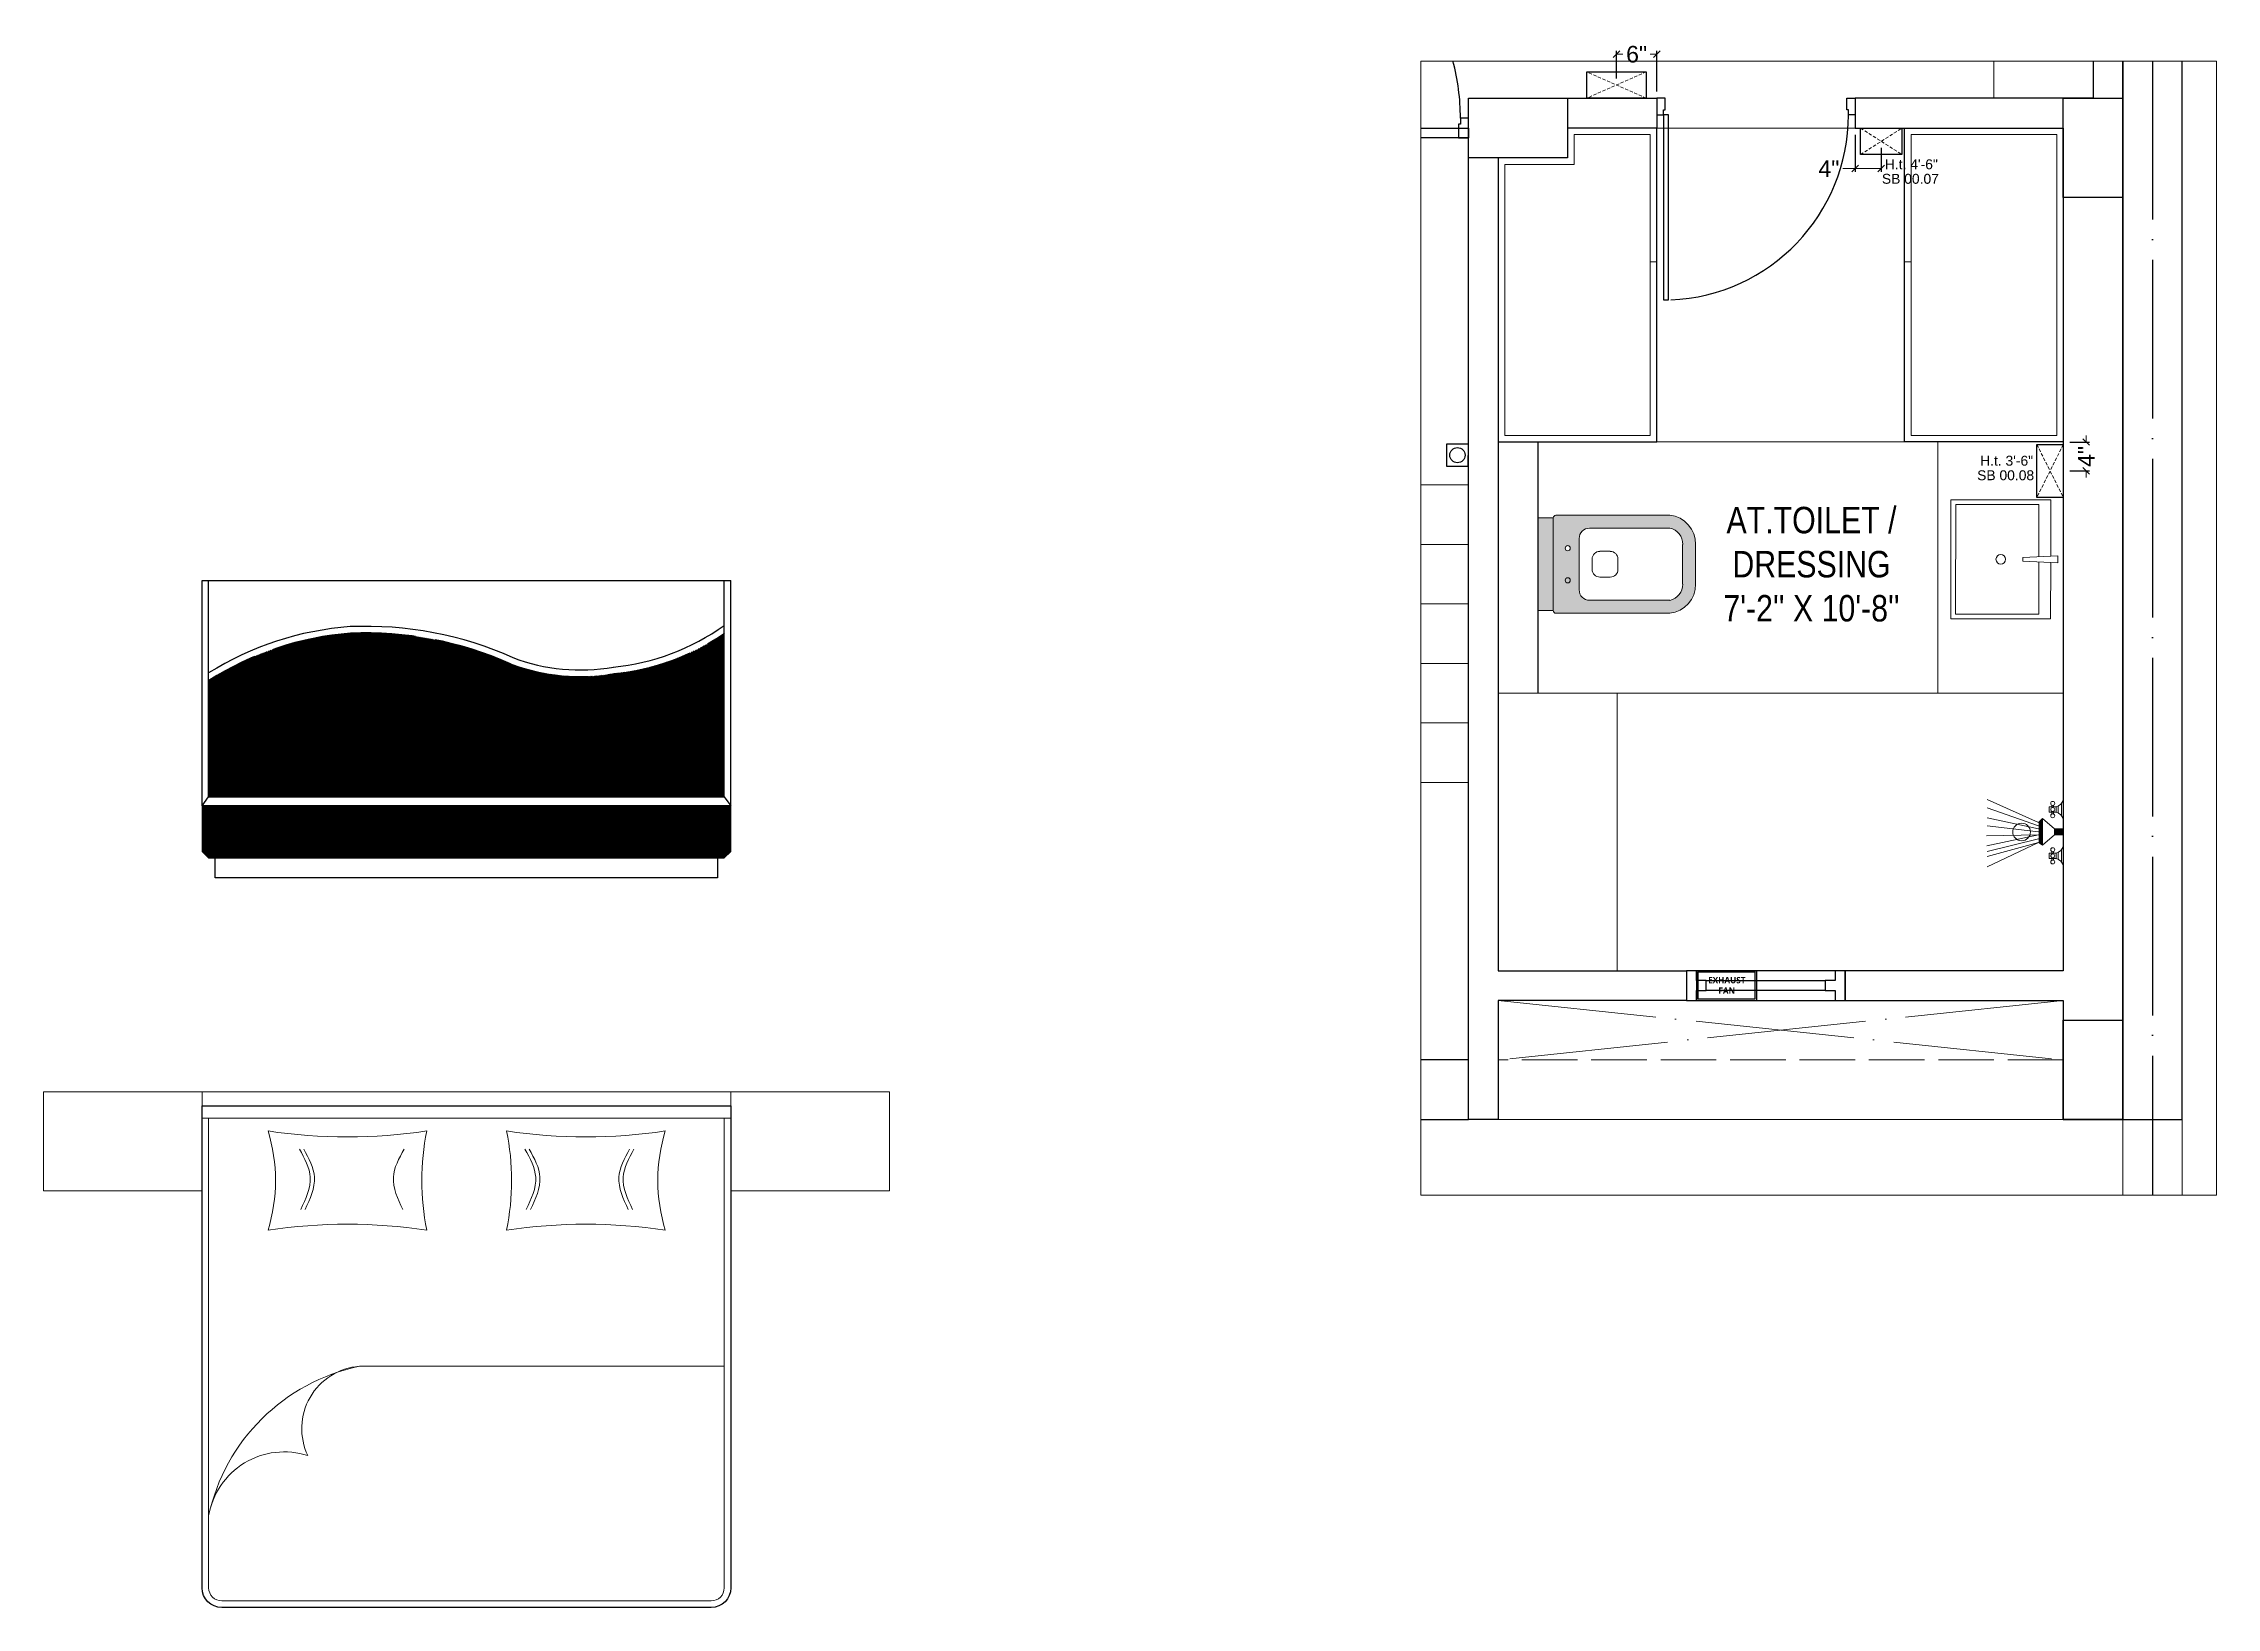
# Model space of a CAD drawing. Header units: millimetres. Extents: x 56222 to 3066687, y -650199 to -121287.
# Drawn here: x 145581 to 145909.8, y -181050.5 to -180813.8 of the extents above; entities that cross this region are included whole.
import ezdxf

# ---------------------------------------------------------------- set-up
doc = ezdxf.new("R2010")
doc.units = ezdxf.units.MM
doc.header["$MEASUREMENT"] = 0
doc.header["$PDMODE"] = 35
for name, pattern in [('00 . GROUND FLOOR$0$DASHED', [0.75, 0.5, -0.25]), ('ACAD_ISO02W100', [15, 12, -3]), ('ACAD_ISO04W100', [30, 24, -3, 0, -3]), ('DASHED', [0.75, 0.5, -0.25]), ('DASHED2', [0.375, 0.25, -0.125])]:
    doc.linetypes.add(name, pattern=pattern)
doc.layers.get('Defpoints').update_dxf_attribs({"color": 220})
for name, color, linetype, lineweight in [('$TD_AUDIT_GENERATED_(A0BDF17)', 32, 'Continuous', 30), ('COLUMN', 1, 'Continuous', 30), ('dim05', 1, 'Continuous', 13), ('el', 7, 'Continuous', 20), ('ELEC-wires', 1, 'DASHED2', 13), ('Electrical', 84, 'Continuous', 30), ('ELEVATION', 250, 'Continuous', 9), ('FIRST FLOOR ( TEXT )', 7, 'Continuous', 9), ('FURNITURE', 32, 'Continuous', 9), ('GROUND FLOOR', 7, 'Continuous', 9), ('GROUND FLOOR  ( PLINE )', 251, 'Continuous', 30), ('GROUND FLOOR ( STAIR )', 251, 'Continuous', 9), ('UTILITY', 48, 'Continuous', 9), ('wall', 7, 'Continuous', 30), ('X_PLOT', 1, 'Continuous', 9), ('XX~SLAB ( BEAM )~ ( DIM )', 7, 'Continuous', 9), ('XX~STR BEAM', 5, 'ACAD_ISO02W100', 9)]:
    doc.layers.add(name, color=color, linetype=linetype, lineweight=lineweight)
for name, color, linetype in [('AR DOOR', 40, 'Continuous'), ('AR ELE-5', 134, 'Continuous'), ('AR HATCH-7', 7, 'Continuous')]:
    doc.layers.add(name, color=color, linetype=linetype)
doc.layers.add('XX~SLAB ( PLINE )', color=251, linetype='Continuous', plot=False)
doc.styles.add('Arial', font='arial.ttf')
doc.styles.add('KATHA', font='swissc.ttf')
doc.styles.get("Standard").update_dxf_attribs({"font": 'arial.ttf', "height": 6})
doc.dimstyles.new('ISO-25', dxfattribs={"dimtxt": 2.5, "dimasz": 1, "dimexe": 0.5, "dimexo": 1, "dimtad": 0, "dimdec": 1, "dimlunit": 4, "dimtxsty": 'Standard', "dimblk": 'OBLIQUE', "dimcen": 2.5, "dimclrd": 1, "dimclre": 1, "dimclrt": 5, "dimadec": 0, "dimazin": 0, "dimtfac": 1, "dimtdec": 1, "dimtmove": 0, "dimatfit": 3, "dimfxl": 1, "dimlwd": -1, "dimarcsym": 0})
pattern_1 = [(45, (0, 0), (-0.08838834765, 0.08838834765), [])]

msp = doc.modelspace()

# ---------------------------------------------------------------- texts
at = {"layer": 'Electrical', "color": 5, "transparency": 33554687}
for s, p in [('SB 00.07', (145859.1534, -180835.0482)), ('SB 00.08', (145873.5614, -180879.9015))]:
    msp.add_text(s, height=1.5, dxfattribs=at).set_placement(p)
at = {"layer": 'Electrical', "color": 240, "true_color": 0xed1f24, "transparency": 33554687}
for s, p in [('H.t. 4\'-6"', (145859.6045, -180832.8504)), ('H.t. 3\'-6"', (145874.0125, -180877.7037))]:
    msp.add_text(s, height=1.5, dxfattribs=at).set_placement(p)
at = {"layer": 'FIRST FLOOR ( TEXT )', "insert": (145848.5026, -180892.6315), "char_height": 4, "attachment_point": 5, "style": 'KATHA'}
msp.add_mtext("AT.TOILET /\\PDRESSING\\P7'-2'' X 10'-8''", dxfattribs=at)

# ---------------------------------------------------------------- blocks, each defined once
blk = doc.blocks.new('A$C3EC62B37')
at = {"layer": 'FURNITURE', "lineweight": 30, "ltscale": 0.25, "true_color": 0xffffff}
h = blk.add_hatch(color=7, dxfattribs=at)
h.dxf.hatch_style = 1
h.paths.add_polyline_path([(-12.22, 0), (-12.22, 2.35), (-26.26, 2.35), (-26.26, 0)])
h.paths.add_polyline_path([(-26.26, 2.35), (-12.22, 2.35, 0.414214), (-11.83, 2.74), (-11.83, 19.96, 0.388639), (-16.24, 23.87), (-22.38, 23.87, 0.379499), (-26.65, 19.96), (-26.65, 2.74, 0.414214)])
h.paths.add_polyline_path([(-15.35, 6.26), (-23.13, 6.26, -0.414214), (-24.7, 7.83), (-24.7, 19.96, -0.349567), (-22.37, 21.91), (-16.24, 21.91, -0.364948), (-13.78, 19.96), (-13.78, 7.83, -0.414214)], flags=16)
h.paths.add_polyline_path([(-18.46, 8.22), (-20.02, 8.22, -0.414214), (-21.2, 9.39), (-21.2, 10.96, -0.414214), (-20.02, 12.13), (-18.46, 12.13, -0.414214), (-17.28, 10.96), (-17.28, 9.39, -0.414214)], flags=0)
h.paths.add_polyline_path([(-22.06, 4.53, -1), (-21.27, 4.53, -1)], flags=16)
at = {"layer": 'FURNITURE', "color": 0, "linetype": 'ByBlock', "lineweight": -2}
for p, q in [((-22.24, 23.87), (-16.24, 23.87)), ((-26.65, 2.74), (-26.65, 19.96)), ((-24.7, 7.83), (-24.7, 19.96)), ((-22.24, 21.91), (-16.24, 21.91)), ((-13.78, 7.83), (-13.78, 19.96)), ((-11.83, 2.74), (-11.83, 19.96)), ((-21.2, 9.39), (-21.2, 10.96)), ((-20.02, 12.13), (-18.46, 12.13)), ((-17.28, 9.39), (-17.28, 10.96)), ((-20.02, 8.22), (-18.46, 8.22)), ((-23.13, 6.26), (-15.35, 6.26)), ((-26.26, 2.35), (-12.22, 2.35)), ((-26.26, 2.35), (-26.26, 0)), ((-26.26, 0), (-12.22, 0)), ((-26.26, 0), (-12.22, 0)), ((-12.22, 2.35), (-12.22, 0))]:
    blk.add_line(p, q, dxfattribs=at)
for centre in [(-21.66, 4.53), (-16.81, 4.53)]:
    blk.add_circle(centre, 0.391, dxfattribs=at)
for centre, radius, start, end in [((-22.31, 19.5), 4.37, 89.0873, 174.0395), ((-16.17, 19.5), 4.37, 5.9605, 90.9127), ((-22.31, 19.48), 2.44, 88.437, 168.6348), ((-16.17, 19.48), 2.44, 11.3652, 91.563), ((-20.02, 10.96), 1.17, 90, 180), ((-18.46, 10.96), 1.17, 0, 90), ((-23.13, 7.83), 1.57, 180, 270), ((-20.02, 9.39), 1.17, 180, 270), ((-18.46, 9.39), 1.17, 270, 0), ((-15.35, 7.83), 1.57, 270, 0), ((-26.26, 2.74), 0.391, 180, 270), ((-12.22, 2.74), 0.391, 270, 0)]:
    blk.add_arc(centre, radius, start, end, dxfattribs=at)
blk = doc.blocks.new('*U262')
for points in [[(-40, 0), (0, 0), (0, 30), (10, 30), (10, 100), (-40, 100)], [(0, 0), (0, -1120), (30, -1120), (30, 0)], [(1160, 0), (1120, 0), (1120, 30), (1110, 30), (1110, 100), (1160, 100)]]:
    blk.add_lwpolyline(points, close=True)
at = {"layer": 'AR ELE-5', "linetype": 'ByBlock', "ltscale": 15}
blk.add_arc((-2, 1), 1122, 272.373, 359.9653, dxfattribs=at)
blk = doc.blocks.new('A$C07311617')
at = {"layer": 'UTILITY'}
h = blk.add_hatch(color=7, dxfattribs=at)
h.paths.add_polyline_path([(-3.13, 2.02), (-3.13, 0), (-3.74, 0), (-3.74, 0.46), (-3.74, 1.42)])
h.paths.add_polyline_path([(-3.13, 0), (-3.13, -0.46), (-3.13, -2.02), (-3.74, -1.59), (-3.74, -0.46), (-3.74, 0)])
h = blk.add_hatch(color=7, dxfattribs=at)
h.paths.add_polyline_path([(0, 0.46), (0, 0), (-1.35, 0), (-1.35, 0.46)])
h.paths.add_polyline_path([(0, 0), (0, -0.46), (-1.35, -0.46), (-1.35, 0)])
at = {"layer": 'UTILITY', "color": 7}
for p, q in [((-3.74, 1.42), (-11.52, 4.9)), ((-3.74, 0.94), (-11.52, 3.66)), ((-1.74, 3.79), (-1.74, 4.05)), ((-1.47, 3.79), (-1.47, 4.05)), ((-0.8, 3.9), (-0.8, 2.88)), ((-0.27, 2.44), (-0.27, 4.33)), ((-3.74, 0.46), (-11.52, 2.15)), ((-3.74, 0), (-11.52, 0.93)), ((-3.13, 2.02), (-3.74, 1.42)), ((-3.13, -0.46), (-3.13, 2.02)), ((-1.35, 0.46), (-3.13, 2.02)), ((-3.13, 0.46), (-3.13, 1.42)), ((-1.74, 2.99), (-1.74, 2.72)), ((-1.47, 2.99), (-1.47, 2.72)), ((-1.35, -0.46), (-1.35, 0.46)), ((-1.35, 0.46), (0, 0.46)), ((0, -0.46), (0, 0.46)), ((-3.74, -0.46), (-11.62, -0.61)), ((-3.74, -0.46), (-11.57, -2.09)), ((-3.74, -1.03), (-11.52, -2.96)), ((-3.74, -1.59), (-11.52, -5.3)), ((-3.74, -1.59), (-11.52, -3.73)), ((-3.74, -1.59), (-3.13, -2.02)), ((-3.13, -0.46), (-3.13, -2.02)), ((-1.35, -0.46), (-3.13, -2.02)), ((-1.74, -3.22), (-1.74, -2.95)), ((-1.47, -3.22), (-1.47, -2.95)), ((-1.35, -0.46), (0, -0.46)), ((-0.8, -4.13), (-0.8, -3.11)), ((-0.27, -2.68), (-0.27, -4.56)), ((-1.74, -4.02), (-1.74, -4.29)), ((-1.47, -4.02), (-1.47, -4.29))]:
    blk.add_line(p, q, dxfattribs=at)
for points in [[(-1.07, 2.99), (-2.14, 2.99), (-2.14, 3.79), (-1.07, 3.79)], [(-1.07, -3.22), (-2.14, -3.22), (-2.14, -4.02), (-1.07, -4.02)]]:
    blk.add_lwpolyline(points, close=True, dxfattribs=at)
for points in [[(-1.35, 0.46), (-3.13, 2.02)], [(-3.13, -2.02), (-1.35, -0.46)]]:
    blk.add_lwpolyline(points, dxfattribs=at)
for centre, radius in [((-1.6, 4.32), 0.298), ((-1.6, 3.39), 0.298), ((-6.31, 0), 1.33), ((-1.6, 2.45), 0.298), ((-1.6, -2.69), 0.298), ((-1.6, -3.62), 0.298), ((-1.6, -4.55), 0.298)]:
    blk.add_circle(centre, radius, dxfattribs=at)
for centre, start, end in [((-1.47, 5.26), 285.2551, 344.7449), ((-1.47, 1.52), 15.2551, 74.7449), ((-1.47, -1.75), 285.2551, 344.7449), ((-1.47, -5.49), 15.2551, 74.7449)]:
    blk.add_arc(centre, 1.52, start, end, dxfattribs=at)
blk = doc.blocks.new('6616')
at = {"color": 242, "linetype": 'DASHED', "true_color": 0xcd2027}
for p, q in [((386784.79, -36915.77), (386775.78, -36911.78)), ((386784.79, -36911.78), (386775.78, -36915.77))]:
    blk.add_line(p, q, dxfattribs=at)
at = {"layer": 'ELEC-wires', "color": 5, "linetype": 'ByBlock', "lineweight": 30, "ltscale": 4}
blk.add_lwpolyline([(386775.78, -36911.78), (386784.79, -36911.78), (386784.79, -36915.77), (386775.78, -36915.77)], close=True, dxfattribs=at)
blk = doc.blocks.new('_Oblique')
at = {"layer": 'wall', "color": 0, "lineweight": -2}
blk.add_line((-0.5, -0.5), (0.5, 0.5), dxfattribs=at)
blk = doc.blocks.new('*D1222')
at = {"layer": 'Defpoints', "color": 0, "lineweight": 30, "transparency": 16777216}
for p in [(145886.6, -180874.12), (145886.6, -180878.5), (145890.07, -180878.5)]:
    blk.add_point(p, dxfattribs=at)
at = {"layer": 'dim05', "color": 1, "linetype": 'Continuous', "transparency": 16777216}
for p, q in [((145890.07, -180874.12), (145890.07, -180873.12)), ((145890.07, -180874.12), (145890.07, -180874.19)), ((145890.07, -180878.5), (145890.07, -180878.42)), ((145890.07, -180878.5), (145890.07, -180879.5))]:
    blk.add_line(p, q, dxfattribs=at)
at = {"layer": 'dim05', "color": 1, "linetype": 'Continuous', "lineweight": -2, "transparency": 16777216}
for p, q in [((145887.6, -180874.12), (145890.57, -180874.12)), ((145887.6, -180878.5), (145890.57, -180878.5))]:
    blk.add_line(p, q, dxfattribs=at)
at = {"layer": 'dim05', "color": 1, "transparency": 16777216}
for p, rotation in [((145890.07, -180874.12), 270), ((145890.07, -180878.5), 90)]:
    blk.add_blockref('_Oblique', p, dxfattribs=dict(at, rotation=rotation))
at = {"layer": 'dim05', "color": 5, "lineweight": 25, "transparency": 16777216, "insert": (145890.07, -180876.31), "char_height": 2.5, "attachment_point": 5, "rotation": 90, "style": 'Arial'}
blk.add_mtext('4"', dxfattribs=at)
blk = doc.blocks.new('*D1223')
at = {"layer": 'Defpoints', "color": 0, "lineweight": 30, "transparency": 16777216}
for p in [(145855.1, -180826.62), (145859.05, -180828.61), (145859.05, -180832.75)]:
    blk.add_point(p, dxfattribs=at)
at = {"layer": 'dim05', "color": 1, "linetype": 'Continuous', "lineweight": -2, "transparency": 16777216}
for p, q in [((145855.1, -180827.62), (145855.1, -180833.25)), ((145859.05, -180829.61), (145859.05, -180833.25))]:
    blk.add_line(p, q, dxfattribs=at)
at = {"layer": 'dim05', "color": 1, "linetype": 'Continuous', "transparency": 16777216}
for p, q in [((145855.1, -180832.75), (145853.24, -180832.75)), ((145859.05, -180832.75), (145855.1, -180832.75))]:
    blk.add_line(p, q, dxfattribs=at)
at = {"layer": 'dim05', "color": 1, "transparency": 16777216, "rotation": 180}
blk.add_blockref('_Oblique', (145855.1, -180832.75), dxfattribs=at)
at = {"layer": 'dim05', "color": 1, "transparency": 16777216}
blk.add_blockref('_Oblique', (145859.05, -180832.75), dxfattribs=at)
at = {"layer": 'dim05', "color": 5, "lineweight": 25, "transparency": 16777216, "insert": (145851.13, -180832.75), "char_height": 2.5, "attachment_point": 5, "style": 'Arial'}
blk.add_mtext('4"', dxfattribs=at)
blk = doc.blocks.new('A$C1B9B2090')
at = {"layer": 'Electrical', "ltscale": 10}
blk.add_line((0, 4.97), (10.08, 4.97), dxfattribs=at)
at = {"layer": 'Electrical', "ltscale": 2}
for points in [[(0, 0), (10.08, 0), (10.08, 4.97), (0, 4.97)], [(0.25, 0.25), (9.83, 0.25), (9.83, 4.72), (0.25, 4.72)]]:
    blk.add_lwpolyline(points, close=True, dxfattribs=at)
at = {"layer": 'Electrical', "ltscale": 2, "insert": (1.5, 3.92), "char_height": 1.05, "width": 7.1646, "attachment_point": 1}
blk.add_mtext('\\pxqc;{\\fMalgun Gothic|b1|i0|c0|p34;\\W5.565;\\C0;\\W1;EXHAUST \\P\\W7.7995;\\W1;FAN}', dxfattribs=at)
blk = doc.blocks.new('*D1224')
at = {"layer": 'Defpoints', "color": 0, "lineweight": 30, "transparency": 16777216}
for p in [(145825.1, -180815.46), (145819.01, -180820.12), (145825.1, -180822.11)]:
    blk.add_point(p, dxfattribs=at)
at = {"layer": 'dim05', "color": 1, "linetype": 'Continuous', "lineweight": -2, "transparency": 16777216}
for p, q in [((145819.01, -180819.12), (145819.01, -180814.96)), ((145825.1, -180821.11), (145825.1, -180814.96))]:
    blk.add_line(p, q, dxfattribs=at)
at = {"layer": 'dim05', "color": 1, "linetype": 'Continuous', "transparency": 16777216}
for p, q in [((145819.01, -180815.46), (145819.98, -180815.46)), ((145825.1, -180815.46), (145824.12, -180815.46))]:
    blk.add_line(p, q, dxfattribs=at)
at = {"layer": 'dim05', "color": 1, "transparency": 16777216, "rotation": 180}
blk.add_blockref('_Oblique', (145819.01, -180815.46), dxfattribs=at)
at = {"layer": 'dim05', "color": 1, "transparency": 16777216}
blk.add_blockref('_Oblique', (145825.1, -180815.46), dxfattribs=at)
at = {"layer": 'dim05', "color": 5, "lineweight": 25, "transparency": 16777216, "insert": (145822.05, -180815.46), "char_height": 2.5, "attachment_point": 5, "style": 'Arial'}
blk.add_mtext('6"', dxfattribs=at)

# ---------------------------------------------------------------- dimensions: what is measured, and where the dimension line sits
at = {"layer": 'dim05', "color": 27, "lineweight": 25, "true_color": 0x7d5120}
dim = msp.add_linear_dim(base=(145825.0956, -180815.46), p1=(145819.0073, -180820.122), p2=(145825.0956, -180822.1141), dimstyle='ISO-25', override={"dimdec": 0, "dimtxsty": 'Arial'}, dxfattribs=at)
dim.commit()
dim.dimension.update_dxf_attribs({"geometry": '*D1224', "text_midpoint": (145822.0514, -180815.46)})
dim = msp.add_linear_dim(base=(145859.0476, -180832.7521), p1=(145855.0996, -180826.6154), p2=(145859.0476, -180828.6148), dimstyle='ISO-25', override={"dimtxsty": 'Arial'}, dxfattribs=at)
dim.commit()
dim.dimension.update_dxf_attribs({"geometry": '*D1223', "text_midpoint": (145851.1272, -180832.7521), "dimtype": 160})
dim = msp.add_linear_dim(base=(145890.0712, -180878.4953), p1=(145886.5956, -180874.1154), p2=(145886.5956, -180878.4953), angle=90, dimstyle='ISO-25', override={"dimdec": 0, "dimtxsty": 'Arial'}, dxfattribs=at)
dim.commit()
dim.dimension.update_dxf_attribs({"geometry": '*D1222', "text_midpoint": (145890.0712, -180876.3054)})

# ---------------------------------------------------------------- hatches: boundary and pattern name
at = {"layer": 'AR HATCH-7', "lineweight": 30, "true_color": 0x939598}
h = msp.add_hatch(dxfattribs=at)
h.set_pattern_fill('ANSI31', color=252)
h.set_pattern_definition(pattern_1)
h.paths.add_polyline_path([(145609.027, -180908.473, 0.01906748), (145606.027, -180910.2525), (145606.027, -180926.0565, -0.34199871), (145609.027, -180922.1835)])
h.paths.add_polyline_path([(145613.027, -180906.5472, 0.02427383), (145609.027, -180908.473), (145609.027, -180922.1835, -0.06325422), (145610.027, -180922.0565), (145613.027, -180922.0565)])
h.paths.add_polyline_path([(145617.027, -180905.0709, 0.02331181), (145613.027, -180906.5472), (145613.027, -180922.0565), (145617.027, -180922.0565)])
h.paths.add_polyline_path([(145621.027, -180903.9997, 0.02263992), (145617.027, -180905.0709), (145617.027, -180922.0565), (145621.027, -180922.0565)])
h.paths.add_polyline_path([(145625.027, -180903.3048, 0.02219638), (145621.027, -180903.9997), (145621.027, -180922.0565), (145625.027, -180922.0565)])
h.paths.add_polyline_path([(145629.027, -180903.0134, 0.00709107), (145627.4985, -180903.0556, 0.01357623), (145625.027, -180903.3048), (145625.027, -180922.0565), (145629.027, -180922.0565)])
h.paths.add_polyline_path([(145637.027, -180903.5015, 0.01864433), (145633.027, -180903.108), (145633.027, -180922.0565), (145637.027, -180922.0565)])
h.paths.add_polyline_path([(145641.027, -180904.2006, 0.01883611), (145637.027, -180903.5015), (145637.027, -180922.0565), (145641.027, -180922.0565)])
h.paths.add_polyline_path([(145633.027, -180903.108, 0.0185599), (145629.027, -180903.0134), (145629.027, -180922.0565), (145633.027, -180922.0565)])
h.paths.add_polyline_path([(145645.027, -180905.2175, 0.01914541), (145641.027, -180904.2006), (145641.027, -180922.0565), (145645.027, -180922.0565)])
h.paths.add_polyline_path([(145649.027, -180906.5717, 0.01958989), (145645.027, -180905.2175), (145645.027, -180922.0565), (145649.027, -180922.0565)])
h.paths.add_polyline_path([(145653.027, -180908.147, -0.01190799), (145651.6989, -180907.6775, 0.01341117), (145649.027, -180906.5717), (145649.027, -180922.0565), (145653.027, -180922.0565)])
h.paths.add_polyline_path([(145657.027, -180909.1521, -0.03490132), (145653.027, -180908.147), (145653.027, -180922.0565), (145657.027, -180922.0565)])
h.paths.add_polyline_path([(145661.027, -180909.5872, -0.03404664), (145657.027, -180909.1521), (145657.027, -180922.0565), (145661.027, -180922.0565)])
h.paths.add_polyline_path([(145665.027, -180909.4775, -0.03385929), (145661.027, -180909.5872), (145661.027, -180922.0565), (145665.027, -180922.0565)])
h.paths.add_polyline_path([(145669.027, -180908.9601, -0.0120649), (145667.3211, -180909.1677, -0.01957295), (145665.027, -180909.4775), (145665.027, -180922.0565), (145669.027, -180922.0565)])
h.paths.add_polyline_path([(145673.027, -180908.1385, -0.0286879), (145669.027, -180908.9601), (145669.027, -180922.0565), (145673.027, -180922.0565)])
h.paths.add_polyline_path([(145677.027, -180906.8169, -0.02959701), (145673.027, -180908.1385), (145673.027, -180922.0565), (145677.027, -180922.0565)])
h.paths.add_polyline_path([(145681.027, -180904.9318, -0.0310701), (145677.027, -180906.8169), (145677.027, -180922.0565), (145680.027, -180922.0565, -0.06325422), (145681.027, -180922.1835)])
h.paths.add_polyline_path([(145684.027, -180903.0841, -0.02474726), (145681.027, -180904.9318), (145681.027, -180922.1835, -0.34199871), (145684.027, -180926.0565)])
h.paths.add_polyline_path([(145685.027, -180929.1641), (145681.027, -180929.1641), (145681.027, -180937.0565), (145683.027, -180937.0565), (145684.027, -180937.0565), (145685.027, -180936.0565)])
h.paths.add_polyline_path([(145681.027, -180929.1641), (145677.027, -180929.1641), (145677.027, -180937.0565), (145681.027, -180937.0565)])
h.paths.add_polyline_path([(145677.027, -180929.1641), (145673.027, -180929.1641), (145673.027, -180937.0565), (145677.027, -180937.0565)])
h.paths.add_polyline_path([(145673.027, -180929.1641), (145669.027, -180929.1641), (145669.027, -180937.0565), (145673.027, -180937.0565)])
h.paths.add_polyline_path([(145669.027, -180929.1641), (145665.027, -180929.1641), (145665.027, -180937.0565), (145669.027, -180937.0565)])
h.paths.add_polyline_path([(145665.027, -180929.1641), (145661.027, -180929.1641), (145661.027, -180937.0565), (145665.027, -180937.0565)])
h.paths.add_polyline_path([(145661.027, -180929.1641), (145657.027, -180929.1641), (145657.027, -180937.0565), (145661.027, -180937.0565)])
h.paths.add_polyline_path([(145657.027, -180929.1641), (145653.027, -180929.1641), (145653.027, -180937.0565), (145657.027, -180937.0565)])
h.paths.add_polyline_path([(145653.027, -180929.1641), (145649.027, -180929.1641), (145649.027, -180937.0565), (145653.027, -180937.0565)])
h.paths.add_polyline_path([(145649.027, -180929.1641), (145645.027, -180929.1641), (145645.027, -180937.0565), (145649.027, -180937.0565)])
h.paths.add_polyline_path([(145645.027, -180929.1641), (145641.027, -180929.1641), (145641.027, -180937.0565), (145645.027, -180937.0565)])
h.paths.add_polyline_path([(145641.027, -180929.1641), (145637.027, -180929.1641), (145637.027, -180937.0565), (145641.027, -180937.0565)])
h.paths.add_polyline_path([(145637.027, -180929.1641), (145633.027, -180929.1641), (145633.027, -180937.0565), (145637.027, -180937.0565)])
h.paths.add_polyline_path([(145633.027, -180929.1641), (145629.027, -180929.1641), (145629.027, -180937.0565), (145633.027, -180937.0565)])
h.paths.add_polyline_path([(145629.027, -180929.1641), (145625.027, -180929.1641), (145625.027, -180937.0565), (145629.027, -180937.0565)])
h.paths.add_polyline_path([(145625.027, -180929.1641), (145621.027, -180929.1641), (145621.027, -180937.0565), (145625.027, -180937.0565)])
h.paths.add_polyline_path([(145621.027, -180929.1641), (145617.027, -180929.1641), (145617.027, -180937.0565), (145621.027, -180937.0565)])
h.paths.add_polyline_path([(145617.027, -180929.1641), (145613.027, -180929.1641), (145613.027, -180937.0565), (145617.027, -180937.0565)])
h.paths.add_polyline_path([(145613.027, -180929.1641), (145609.027, -180929.1641), (145609.027, -180937.0565), (145613.027, -180937.0565)])
h.paths.add_polyline_path([(145609.027, -180929.1641), (145605.027, -180929.1641), (145605.027, -180936.0565), (145606.027, -180937.0565), (145609.027, -180937.0565)])
at = {"layer": 'AR HATCH-7', "lineweight": 30, "true_color": 0x636466}
h = msp.add_hatch(dxfattribs=at)
h.set_pattern_fill('ANSI31', color=251)
h.set_pattern_definition(pattern_1)
h.paths.add_polyline_path([(145680.027, -180922.0565), (145610.027, -180922.0565, 0.41421356), (145606.027, -180926.0565), (145606.027, -180927.8085), (145684.027, -180927.8085), (145684.027, -180926.0565, 0.41421356)])

# ---------------------------------------------------------------- linework, layer by layer
at = {"layer": '$TD_AUDIT_GENERATED_(A0BDF17)', "linetype": '00 . GROUND FLOOR$0$DASHED', "lineweight": 25, "ltscale": 2}
for p, q in [((145633.027, -180902.0565), (145633.027, -180902.1062)), ((145617.027, -180905.0709), (145617.027, -180922.0565)), ((145621.027, -180903.9997), (145621.027, -180922.0565)), ((145625.027, -180903.3048), (145625.027, -180922.0565)), ((145629.027, -180903.0134), (145629.027, -180922.0565)), ((145633.027, -180903.108), (145633.027, -180922.0565)), ((145637.027, -180903.5015), (145637.027, -180922.0565)), ((145641.027, -180904.2006), (145641.027, -180922.0565)), ((145645.027, -180905.2175), (145645.027, -180922.0565)), ((145681.027, -180904.9318), (145681.027, -180922.1835)), ((145609.027, -180908.473), (145609.027, -180922.1835)), ((145613.027, -180906.5472), (145613.027, -180922.0565)), ((145649.027, -180906.5717), (145649.027, -180922.0565)), ((145653.027, -180908.147), (145653.027, -180922.0565)), ((145657.027, -180909.1521), (145657.027, -180922.0565)), ((145665.027, -180909.4775), (145665.027, -180922.0565)), ((145669.027, -180908.9601), (145669.027, -180922.0565)), ((145673.027, -180908.1385), (145673.027, -180922.0565)), ((145677.027, -180906.8169), (145677.027, -180922.0565)), ((145661.027, -180909.5872), (145661.027, -180922.0565)), ((145609.027, -180937.0565), (145609.027, -180929.1641)), ((145613.027, -180937.0565), (145613.027, -180929.1641)), ((145617.027, -180937.0565), (145617.027, -180929.1641)), ((145621.027, -180937.0565), (145621.027, -180929.1641)), ((145625.027, -180937.0565), (145625.027, -180929.1641)), ((145629.027, -180937.0565), (145629.027, -180929.1641)), ((145633.027, -180937.0565), (145633.027, -180929.1641)), ((145637.027, -180937.0565), (145637.027, -180929.1641)), ((145641.027, -180937.0565), (145641.027, -180929.1641)), ((145645.027, -180937.0565), (145645.027, -180929.1641)), ((145649.027, -180937.0565), (145649.027, -180929.1641)), ((145653.027, -180937.0565), (145653.027, -180929.1641)), ((145657.027, -180937.0565), (145657.027, -180929.1641)), ((145661.027, -180937.0565), (145661.027, -180929.1641)), ((145665.027, -180937.0565), (145665.027, -180929.1641)), ((145669.027, -180937.0565), (145669.027, -180929.1641)), ((145673.027, -180937.0565), (145673.027, -180929.1641)), ((145677.027, -180937.0565), (145677.027, -180929.1641)), ((145681.027, -180937.0565), (145681.027, -180929.1641))]:
    msp.add_line(p, q, dxfattribs=at)
msp.add_lwpolyline([(145606.027, -180927.8085), (145684.027, -180927.8085), (145684.027, -180926.0565, 0.41421356), (145680.027, -180922.0565), (145610.027, -180922.0565, 0.41421356), (145606.027, -180926.0565)], format="xyb", close=True, dxfattribs=at)
msp.add_lwpolyline([(145796.5956, -180825.1154), (145795.3956, -180825.1154), (145795.3956, -180826.0154), (145795.0956, -180826.0154), (145795.0956, -180828.1154), (145796.5956, -180828.1154)], close=True)
at = {"layer": 'AR ELE-5', "linetype": 'ByBlock', "ltscale": 15}
msp.add_arc((145761.7463, -180825.1358), 33.6493, 0.034736, 14.908081, dxfattribs=at)
at = {"layer": 'COLUMN'}
for points in [[(145811.5956, -180822.1154), (145811.5956, -180831.1154), (145796.5956, -180831.1154), (145796.5956, -180822.1154)], [(145886.5956, -180822.1154), (145895.5956, -180822.1154), (145895.5956, -180837.1154), (145886.5956, -180837.1154)], [(145886.5956, -180961.6154), (145895.5956, -180961.6154), (145895.5956, -180976.6154), (145886.5956, -180976.6154)]]:
    msp.add_lwpolyline(points, close=True, dxfattribs=at)
at = {"layer": 'Electrical', "linetype": 'ACAD_ISO02W100', "lineweight": 25}
for centre, radius, start, end in [((145629.7525, -180956.9217), 53.9132, 65.979197, 92.396126), ((145630.85, -180948.6824), 45.7497, 94.201039, 122.797766), ((145663.8732, -180873.7201), 35.6149, 275.555492, 304.544381), ((145662.2181, -180880.0322), 29.579, 249.167734, 280.130751)]:
    msp.add_arc(centre, radius, start, end, dxfattribs=at)
at = {"layer": 'ELEVATION', "lineweight": 0}
msp.add_lwpolyline([(145789.4252, -180816.4789), (145909.7765, -180816.4789), (145909.7765, -180988.0514), (145789.4252, -180988.0514)], close=True, dxfattribs=at)
at = {"layer": 'FURNITURE'}
for p, q in [((145824.0956, -180846.8654), (145825.0956, -180846.8654)), ((145863.5956, -180846.8654), (145862.5956, -180846.8654)), ((145867.5956, -180912.1154), (145867.5956, -180874.1154)), ((145581.0353, -180972.4386), (145709.0188, -180972.4386)), ((145605.06, -180974.5375), (145685.027, -180974.5375)), ((145605.0435, -180976.4386), (145685.0105, -180976.4386)), ((145684.027, -181013.9642), (145628.834, -181013.9642))]:
    msp.add_line(p, q, dxfattribs=at)
at = {"layer": 'FURNITURE', "lineweight": 30}
for p, q in [((145605.027, -180929.1641), (145605.027, -180895.0565)), ((145605.027, -180895.0565), (145685.027, -180895.0565)), ((145606.027, -180927.8085), (145606.027, -180895.0565)), ((145684.027, -180927.8085), (145684.027, -180895.0565)), ((145685.027, -180929.1641), (145685.027, -180895.0565)), ((145606.027, -180937.0565), (145605.027, -180936.0565)), ((145684.027, -180937.0565), (145685.027, -180936.0565))]:
    msp.add_line(p, q, dxfattribs=at)
at = {"layer": 'FURNITURE'}
for points in [[(145876.0956, -180816.4789), (145876.0956, -180822.1154), (145891.0956, -180822.1154), (145891.0956, -180816.4789)], [(145812.5956, -180827.6154), (145812.5956, -180832.1154), (145802.0956, -180832.1154)], [(145802.0956, -180832.1154), (145802.0956, -180873.1154), (145824.0956, -180873.1154), (145824.0956, -180827.6154), (145812.5956, -180827.6154)], [(145884.6937, -180892.3631), (145884.6792, -180900.8742), (145869.5853, -180900.8654), (145869.6059, -180882.8654), (145884.6999, -180882.8742), (145884.6943, -180891.3866)], [(145882.8933, -180892.2755), (145882.8793, -180900.1528), (145870.3059, -180900.1457), (145870.3256, -180883.586), (145882.899, -180883.5931), (145882.8939, -180891.4718)]]:
    msp.add_lwpolyline(points, dxfattribs=at)
at = {"layer": 'FURNITURE', "lineweight": 30}
for points in [[(145789.4252, -180826.6154), (145796.5956, -180826.6154), (145796.5956, -180828.1154), (145789.4252, -180828.1154)], [(145801.0956, -180831.1154), (145801.0956, -180874.1154), (145825.0956, -180874.1154), (145825.0956, -180826.6154), (145811.5956, -180826.6154)], [(145685.027, -180936.0565), (145685.027, -180929.1641), (145605.027, -180929.1641), (145605.027, -180936.0565)], [(145606.027, -180937.0565), (145684.027, -180937.0565)]]:
    msp.add_lwpolyline(points, dxfattribs=at)
for points in [[(145862.5956, -180826.6154), (145886.5956, -180826.6154), (145886.5956, -180874.1154), (145862.5956, -180874.1154)], [(145606.027, -180927.8085), (145684.027, -180927.8085), (145685.027, -180929.1641), (145605.027, -180929.1641)], [(145607.027, -180937.0565), (145683.027, -180937.0565), (145683.027, -180940.0565), (145607.027, -180940.0565)]]:
    msp.add_lwpolyline(points, close=True, dxfattribs=at)
at = {"layer": 'FURNITURE'}
for points in [[(145885.5956, -180827.6154), (145885.5956, -180873.1154), (145863.5956, -180873.1154), (145863.5956, -180827.6154)], [(145880.4775, -180891.5862), (145880.4771, -180892.1578), (145885.7739, -180892.4157), (145885.7746, -180891.3354)], [(145801.0956, -180912.1154), (145819.0956, -180912.1154), (145819.0956, -180954.1154), (145801.0956, -180954.1154)], [(145605.0435, -180972.4386), (145605.0435, -180987.4386), (145581.0353, -180987.4386), (145581.0353, -180972.4386)], [(145685.0105, -180972.4386), (145685.0105, -180987.4386), (145709.0188, -180987.4386), (145709.0188, -180972.4386)]]:
    msp.add_lwpolyline(points, close=True, dxfattribs=at)
at = {"layer": 'FURNITURE', "lineweight": 30}
msp.add_lwpolyline([(145682.027, -181050.4682), (145608.027, -181050.4682, -0.41421356), (145605.027, -181047.4682), (145605.027, -180974.5375), (145685.027, -180974.5375), (145685.027, -181047.4682, -0.41421356)], format="xyb", close=True, dxfattribs=at)
at = {"layer": 'FURNITURE'}
for points in [[(145682.027, -181049.4682), (145608.027, -181049.4682, -0.41421356), (145606.027, -181047.4682), (145606.027, -180976.4386), (145684.027, -180976.4386), (145684.027, -181047.4682, -0.41421356)], [(145621.038, -181027.4854, -0.52796512), (145628.834, -181013.9642, 0.29648943), (145606.027, -181036.6069, -0.4593765), (145621.038, -181027.4854)]]:
    msp.add_lwpolyline(points, format="xyb", close=True, dxfattribs=at)
at = {"layer": 'FURNITURE', "elevation": -0.0053}
for points in [[(145639.0181, -180993.3584, -0.10058607), (145639.0181, -180978.3584, -0.07572579), (145615.0181, -180978.3584, -0.14896716), (145615.0181, -180993.3584, -0.0741156)], [(145651.099, -180993.3584, 0.10058607), (145651.099, -180978.3584, 0.07572579), (145675.099, -180978.3584, 0.14896716), (145675.099, -180993.3584, 0.0741156)]]:
    msp.add_lwpolyline(points, format="xyb", close=True, dxfattribs=at)
at = {"layer": 'FURNITURE'}
msp.add_circle((145877.1322, -180891.8698), 0.7202, dxfattribs=at)
at = {"layer": 'FURNITURE', "lineweight": 30}
for centre, radius, start, end in [((145630.85, -180948.6824), 46.7497, 94.201039, 122.071344), ((145629.7525, -180956.9217), 54.9132, 65.979197, 92.396126), ((145663.8732, -180873.7201), 34.6149, 275.555492, 305.607487), ((145662.2181, -180880.0322), 28.579, 249.167734, 280.130751)]:
    msp.add_arc(centre, radius, start, end, dxfattribs=at)
at = {"layer": 'FURNITURE'}
for points in [[(145619.7598, -180981.0967, -0.0053), (145620.5318, -180982.5138, -0.0053), (145622.1626, -180985.5074, -0.0053), (145620.722, -180988.6241, -0.0053), (145619.9633, -180990.2655, -0.0053)], [(145620.4046, -180981.0967, -0.0053), (145621.1766, -180982.5138, -0.0053), (145622.8074, -180985.5074, -0.0053), (145621.3668, -180988.6241, -0.0053), (145620.608, -180990.2655, -0.0053)], [(145635.5956, -180981.0967, -0.0053), (145634.8236, -180982.5138, -0.0053), (145633.1928, -180985.5074, -0.0053), (145634.6334, -180988.6241, -0.0053), (145635.3922, -180990.2655, -0.0053)], [(145653.8767, -180981.0967, -0.0053), (145654.6487, -180982.5138, -0.0053), (145656.2795, -180985.5074, -0.0053), (145654.8389, -180988.6241, -0.0053), (145654.0802, -180990.2655, -0.0053)], [(145654.5215, -180981.0967, -0.0053), (145655.2935, -180982.5138, -0.0053), (145656.9243, -180985.5074, -0.0053), (145655.4836, -180988.6241, -0.0053), (145654.7249, -180990.2655, -0.0053)], [(145669.7125, -180981.0967, -0.0053), (145668.9405, -180982.5138, -0.0053), (145667.3097, -180985.5074, -0.0053), (145668.7503, -180988.6241, -0.0053), (145669.5091, -180990.2655, -0.0053)], [(145670.3573, -180981.0967, -0.0053), (145669.5853, -180982.5138, -0.0053), (145667.9545, -180985.5074, -0.0053), (145669.3951, -180988.6241, -0.0053), (145670.1538, -180990.2655, -0.0053)]]:
    msp.add_open_spline(points, degree=3, knots=[0, 0, 0, 0, 4.57791705, 9.67113696, 9.67113696, 9.67113696, 9.67113696], dxfattribs=at)
at = {"layer": 'GROUND FLOOR'}
for p, q in [((145895.5956, -180816.4789), (145895.5956, -180988.0514)), ((145904.5956, -180816.4789), (145904.5956, -180988.0514)), ((145796.5956, -180822.1154), (145796.5956, -180976.6154)), ((145825.0956, -180822.1154), (145796.5956, -180822.1154)), ((145825.0956, -180822.1154), (145825.0956, -180826.6154)), ((145886.5956, -180822.1154), (145855.0996, -180822.1141)), ((145855.0996, -180822.1141), (145855.0996, -180826.6141)), ((145886.5956, -180826.6154), (145811.5956, -180826.6154)), ((145886.5956, -180826.6154), (145886.5956, -180954.1154)), ((145801.0956, -180831.1154), (145801.0956, -180954.1154)), ((145801.0956, -180874.1154), (145886.5956, -180874.1154)), ((145801.0956, -180912.1154), (145886.5956, -180912.1154)), ((145832.5956, -180954.1154), (145886.5956, -180954.1154)), ((145853.5956, -180954.1154), (145853.5956, -180958.6154)), ((145801.0956, -180958.6154), (145801.0956, -180976.6154)), ((145832.5956, -180958.6154), (145886.5956, -180958.6154)), ((145886.5956, -180958.6154), (145886.5956, -180976.6154)), ((145796.5956, -180967.6154), (145789.4252, -180967.6154)), ((145895.5956, -180976.6154), (145789.4252, -180976.6154))]:
    msp.add_line(p, q, dxfattribs=at)
at = {"layer": 'GROUND FLOOR', "color": 1, "linetype": 'ACAD_ISO04W100'}
for p, q in [((145900.0956, -180816.4789), (145900.0956, -180976.6154)), ((145801.0956, -180958.6154), (145886.5956, -180967.6154)), ((145886.5956, -180958.6154), (145801.0956, -180967.6154))]:
    msp.add_line(p, q, dxfattribs=at)
at = {"layer": 'GROUND FLOOR', "linetype": 'ACAD_ISO02W100', "ltscale": 0.7}
msp.add_line((145886.5956, -180967.6154), (145801.0956, -180967.6154), dxfattribs=at)
at = {"layer": 'GROUND FLOOR', "color": 6, "lineweight": 30}
msp.add_lwpolyline([(145895.5956, -180816.4789), (145895.5956, -180976.6154), (145904.5956, -180976.6154), (145904.5956, -180816.4789)], dxfattribs=at)
at = {"layer": 'GROUND FLOOR  ( PLINE )'}
for points in [[(145891.0956, -180816.4789), (145891.0956, -180822.1154), (145855.0996, -180822.1141), (145855.0996, -180826.6141), (145886.5956, -180826.6154), (145886.5956, -180954.1154), (145853.5956, -180954.1154), (145853.5956, -180958.6154), (145886.5956, -180958.6154), (145886.5956, -180976.6154), (145895.5956, -180976.6154), (145895.5956, -180816.4789)], [(145801.0956, -180954.1154), (145829.5905, -180954.1154), (145829.5905, -180958.6154), (145801.0956, -180958.6154), (145801.0956, -180976.6154), (145796.5956, -180976.6154), (145796.5956, -180822.1154), (145825.0956, -180822.1154), (145825.0956, -180826.6154), (145811.5956, -180826.6154)], [(145801.0956, -180831.1154), (145801.0956, -180954.1154)], [(145807.0956, -180874.1154), (145807.0956, -180912.1154)], [(145789.4252, -180976.6154), (145796.5956, -180976.6154), (145796.5956, -180967.6154), (145789.4252, -180967.6154)]]:
    msp.add_lwpolyline(points, dxfattribs=at)
at = {"layer": 'GROUND FLOOR ( STAIR )'}
for p, q in [((145796.5956, -180880.6154), (145789.4252, -180880.6154)), ((145796.5956, -180889.6154), (145789.4252, -180889.6154)), ((145796.5956, -180898.6154), (145789.4252, -180898.6154)), ((145796.5956, -180907.6154), (145789.4252, -180907.6154)), ((145796.5956, -180916.6154), (145789.4252, -180916.6154)), ((145796.5956, -180925.6154), (145789.4252, -180925.6154))]:
    msp.add_line(p, q, dxfattribs=at)
at = {"layer": 'X_PLOT', "linetype": 'ACAD_ISO04W100', "lineweight": 30}
msp.add_line((145900.0956, -180816.4789), (145900.0956, -180988.0514), dxfattribs=at)
at = {"layer": 'XX~SLAB ( BEAM )~ ( DIM )', "color": 242, "linetype": 'DASHED', "true_color": 0xcd2027}
for p, q in [((145855.9163, -180826.6142), (145862.1789, -180830.6142)), ((145855.9163, -180830.6142), (145862.1789, -180826.6154)), ((145886.5956, -180874.4953), (145882.5956, -180882.4953)), ((145882.5956, -180874.4953), (145886.5956, -180882.4953))]:
    msp.add_line(p, q, dxfattribs=at)
at = {"layer": 'XX~SLAB ( BEAM )~ ( DIM )'}
msp.add_lwpolyline([(145825.0956, -180826.6154), (145862.5956, -180826.6154), (145862.5956, -180874.1154), (145825.0956, -180874.1154)], close=True, dxfattribs=at)
at = {"layer": 'XX~SLAB ( BEAM )~ ( DIM )', "color": 6, "lineweight": 30}
msp.add_lwpolyline([(145793.2683, -180877.7655), (145796.587, -180877.7655), (145796.6042, -180874.4554), (145793.2854, -180874.4554)], close=True, dxfattribs=at)
msp.add_circle((145794.9405, -180876.1105), 1.1551, dxfattribs=at)
at = {"layer": 'XX~SLAB ( PLINE )'}
msp.add_lwpolyline([(145853.5905, -180954.1154), (145852.0905, -180954.1154), (145852.0905, -180955.6154), (145850.5905, -180955.6154), (145850.5905, -180957.1154), (145832.5905, -180957.1154), (145832.5905, -180955.6154), (145831.0905, -180955.6154), (145831.0905, -180954.1154), (145829.5905, -180954.1154), (145829.5905, -180958.6154), (145831.0905, -180958.6154), (145831.0905, -180957.1154), (145832.5905, -180957.1154), (145832.5905, -180955.6154), (145850.5905, -180955.6154), (145850.5905, -180957.1154), (145852.0905, -180957.1154), (145852.0905, -180958.6154), (145853.5905, -180958.6154), (145853.5905, -180954.1154), (145829.5905, -180954.1154), (145829.5905, -180958.6154), (145853.5905, -180958.6154)], close=True, dxfattribs=at)
at = {"layer": 'XX~STR BEAM', "lineweight": 30}
for points in [[(145855.9163, -180830.6142), (145855.9163, -180826.6142), (145862.1789, -180826.6142), (145862.1789, -180830.6142)], [(145882.5956, -180874.4953), (145886.5956, -180874.4953), (145886.5956, -180882.4953), (145882.5956, -180882.4953)]]:
    msp.add_lwpolyline(points, close=True, dxfattribs=at)

# ---------------------------------------------------------------- block references
at = {"xscale": 0.9052782660299882, "yscale": 0.9052782660299882, "zscale": 0.9052782660299882}
msp.add_blockref('A$C1B9B2090', (145831.0905, -180958.6148), dxfattribs=at)
at = {"layer": 'AR DOOR', "linetype": 'ByBlock', "lineweight": -2, "extrusion": (0, 0, -1), "xscale": -0.02500332000264408, "yscale": 0.02500332000264408, "zscale": -0.02500332000264408}
msp.add_blockref('*U262', (-145826.0957, -180824.6144), dxfattribs=at)
at = {"layer": 'el', "color": 1}
msp.add_blockref('6616', (-240961.28, -143906.3448), dxfattribs=at)
at = {"layer": 'FURNITURE', "rotation": 270.0000000028459}
msp.add_blockref('A$C3EC62B37', (145807.0956, -180911.8543), dxfattribs=at)
at = {"layer": 'FURNITURE', "lineweight": 18, "rotation": 0.03312803684924393}
msp.add_blockref('A$C07311617', (145886.5956, -180933.1154), dxfattribs=at)

msp.set_redraw_order([(e.dxf.handle, doc.entitydb.next_handle()) for e in msp.query("TEXT MTEXT ATTDEF DIMENSION ARC_DIMENSION")])  # texts and dimensions are drawn at this point

doc.saveas('drawing.dxf')
